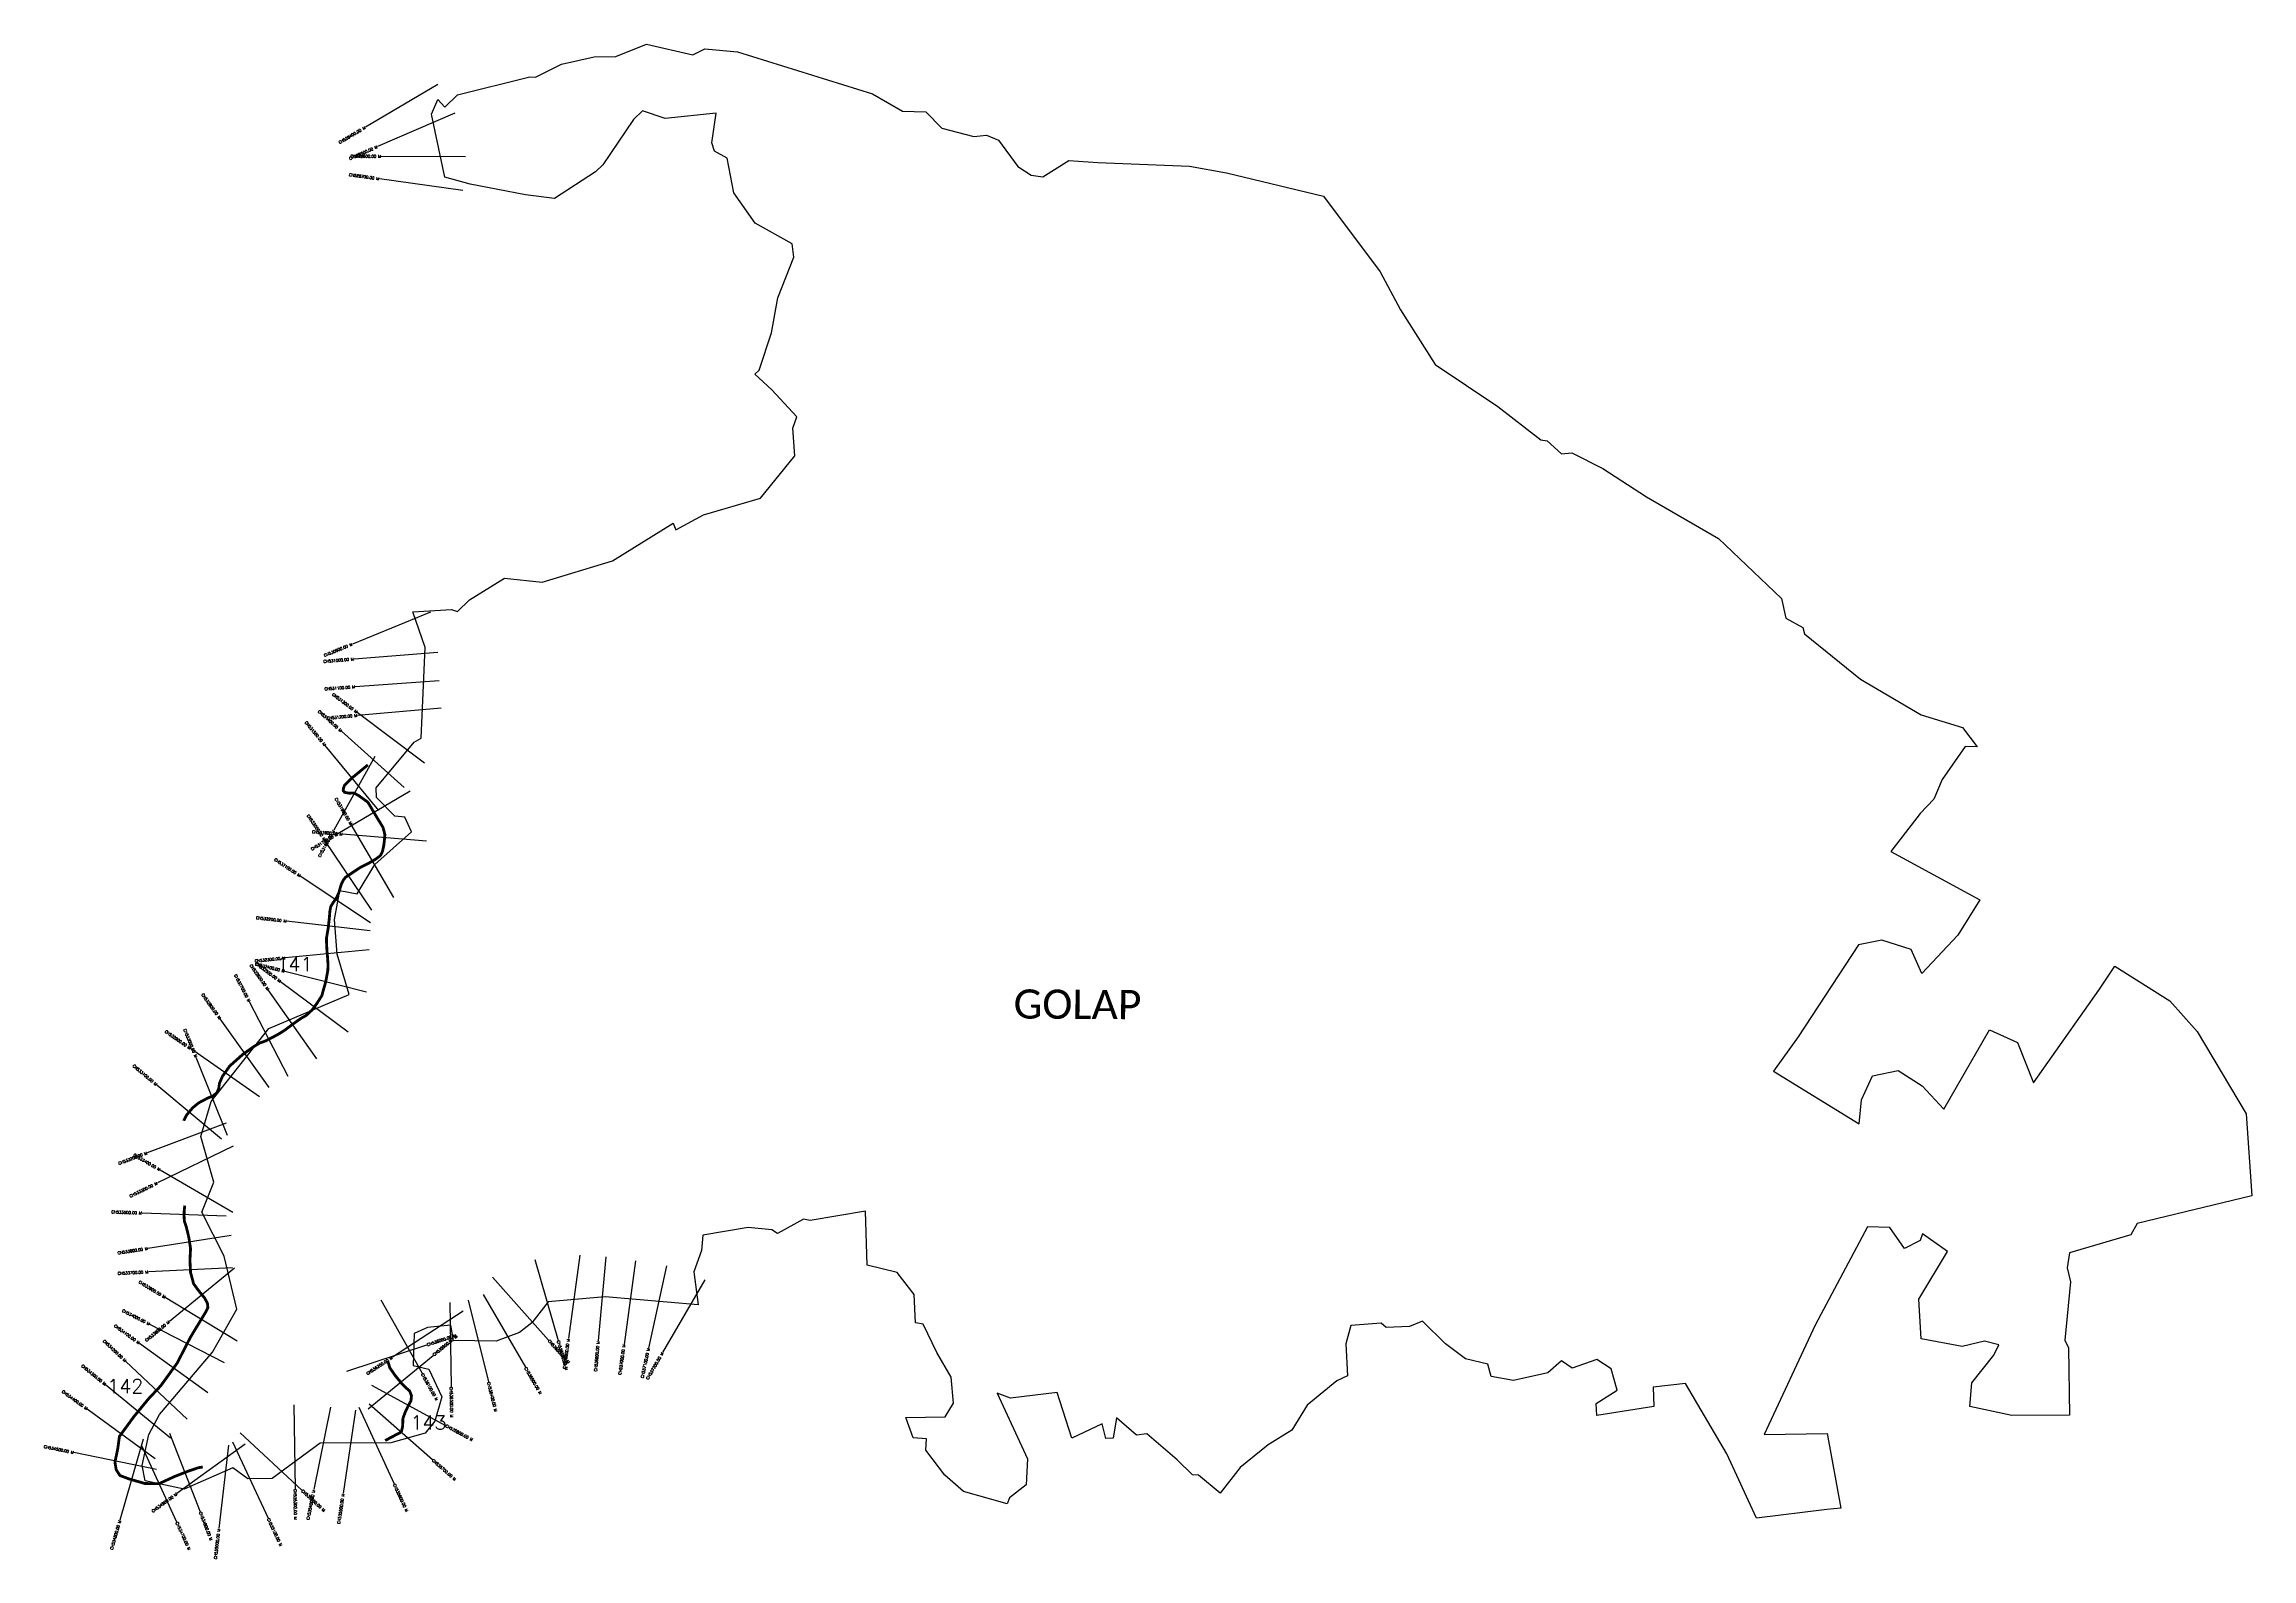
# Model space of a CAD drawing. Header units: metres. Extents: x 316295 to 324161, y 1868151 to 1873547.
import ezdxf
from ezdxf.enums import TextEntityAlignment as Align

# ---------------------------------------------------------------- set-up
doc = ezdxf.new("R2010")
doc.units = ezdxf.units.M
for name, color, linetype in [('CS', 134, 'Continuous'), ('CSMark', 6, 'Continuous'), ('UNPROTECTED', 10, 'Continuous'), ('village', 3, 'Continuous'), ('VILLAGE NAME', 250, 'Continuous')]:
    doc.layers.add(name, color=color, linetype=linetype)
doc.styles.get("Standard").update_dxf_attribs({"font": 'simplex.shx'})

msp = doc.modelspace()

# ---------------------------------------------------------------- linework, layer by layer
at = {"color": 6, "flags": 128}
msp.add_lwpolyline([(319436.7, 1873306.1), (319493.1, 1873247.9)], dxfattribs=at)
at = {"layer": 'CS'}
for p, q in [((317697.7, 1873403.3), (317439.3, 1873250.9)), ((317757.9, 1873301.3), (317482.7, 1873181.8)), ((317795.9, 1873144.9), (317495.9, 1873146.9)), ((317786.4, 1873025.9), (317489.2, 1873066.9)), ((317671.2, 1871522.9), (317393.4, 1871409.7)), ((317698, 1871380.1), (317399, 1871356.2)), ((317702.3, 1871279.1), (317403.1, 1871257.3)), ((317649.4, 1870985.4), (317409.9, 1871166)), ((317709.7, 1871181.8), (317410.9, 1871155.2)), ((317577.7, 1870898.8), (317354, 1871098.7)), ((317486.7, 1870816.5), (317296.1, 1871048.2)), ((317473.1, 1871009.2), (317327.5, 1870746.9)), ((317599, 1870885.9), (317340.6, 1870733.6)), ((317462.7, 1870461.2), (317295.4, 1870710.2)), ((317657.3, 1870707.3), (317358.4, 1870732)), ((317540.6, 1870507.3), (317389.1, 1870766.2)), ((317457.3, 1870417), (317207.3, 1870582.9)), ((317456.7, 1870388.3), (317158.7, 1870422.4)), ((317452.7, 1870320.7), (317154.1, 1870291.2)), ((317443.3, 1870170), (317152.5, 1870243.6)), ((317266.4, 1869932.4), (317093.5, 1870177.6)), ((317377.6, 1870027), (317137.4, 1870206.7)), ((317096.5, 1869830.3), (316922, 1870074.4)), ((317164.6, 1869868.8), (317026.4, 1870135)), ((317061.8, 1869796.1), (316816.1, 1869968.2)), ((316948.3, 1869658.9), (316836.2, 1869937.1)), ((316926.1, 1869645.7), (316696.2, 1869838.4)), ((316943.1, 1869702.6), (316662.2, 1869597.2)), ((316968, 1869621.1), (316698.3, 1869489.7)), ((316967.5, 1869384.5), (316708.4, 1869535.7)), ((316943.4, 1869371.9), (316643.6, 1869382.6)), ((316961, 1869302.7), (316664.5, 1869256.7)), ((318043.2, 1869217.2), (318126.2, 1868928.9)), ((318202.9, 1869232.9), (318162.9, 1868935.5)), ((318295.7, 1869226.3), (318269.2, 1868927.4)), ((318402.2, 1869212), (318360.9, 1868914.8)), ((316965.7, 1869187.4), (316666.1, 1869172.7)), ((316972.9, 1869186.6), (316740.9, 1868996.4)), ((317892.1, 1869153.8), (318092.1, 1868930.1)), ((318512.2, 1869194.9), (318448.5, 1868901.7)), ((318649.4, 1869144.7), (318498.5, 1868885.4)), ((316982.9, 1868926.2), (316726.3, 1869081.6)), ((317494.8, 1869073.5), (317641.1, 1868811.6)), ((317740.3, 1869064), (317745.1, 1868764)), ((317805.2, 1869072.5), (317877.9, 1868781.4)), ((317859.2, 1869092.8), (318009.3, 1868833.1)), ((316937.9, 1868849), (316671, 1868986)), ((317787.2, 1869033.3), (317536, 1868869.3)), ((316877.4, 1868742.4), (316634.3, 1868918.2)), ((317373.2, 1868818.9), (317658.1, 1868912.7)), ((316804.3, 1868648.1), (316586, 1868853.9)), ((317448.7, 1868685.1), (317680.7, 1868875.4)), ((316745.5, 1868580.4), (316513.6, 1868770.8)), ((317461.2, 1868769.1), (317725, 1868626.1)), ((316690.8, 1868507.4), (316448.2, 1868683.9)), ((317184.5, 1868699.7), (317188.9, 1868399.8)), ((317314.6, 1868691.3), (317255.9, 1868397.1)), ((317404.4, 1868680), (317360.2, 1868383.3)), ((317415.7, 1868690.6), (317541.7, 1868418.3)), ((317452.9, 1868702.5), (317678.1, 1868504.2)), ((316647.5, 1868576.8), (316564.9, 1868288.5)), ((316741.2, 1868597.9), (316850.7, 1868318.6)), ((316965.9, 1868567.7), (317092.7, 1868295.8)), ((316992.9, 1868599.1), (317213.2, 1868395.5)), ((316694.9, 1868469.2), (316401, 1868529)), ((316641.6, 1868554.8), (316766.9, 1868282.3)), ((317011.2, 1868558.8), (316768.1, 1868383.1)), ((316951.7, 1868556.2), (316917.2, 1868258.2))]:
    msp.add_line(p, q, dxfattribs=at)
at = {"layer": 'UNPROTECTED', "const_width": 10, "flags": 128}
for points in [[(317448.2, 1870979.1), (317385.9, 1870927.8), (317366, 1870907.7), (317361.6, 1870897.8), (317360.4, 1870887.5), (317365.4, 1870881.2), (317381.4, 1870878.5), (317398.8, 1870878.9), (317416.6, 1870869), (317448.5, 1870846), (317474.5, 1870801.7), (317502.2, 1870756.4), (317508.8, 1870730.5), (317507.2, 1870711.4), (317504.8, 1870691.5), (317500.2, 1870671), (317494.1, 1870657.9), (317486, 1870650.6), (317474.4, 1870642.3), (317453.4, 1870630), (317423.1, 1870615), (317404.2, 1870602.6), (317368.7, 1870578.8), (317361.6, 1870569.7), (317353.9, 1870554.5), (317349.8, 1870541.7), (317345.2, 1870524.9), (317337.1, 1870507.2), (317324.3, 1870487.9), (317316.2, 1870475), (317313, 1870459), (317310.6, 1870430.9), (317306.7, 1870396.3), (317300.7, 1870362.1), (317300.9, 1870346.3), (317302.7, 1870312.9), (317304.3, 1870296.9), (317306.3, 1870266.8), (317305.5, 1870246.8), (317299, 1870211), (317294.6, 1870193.8), (317290.4, 1870180.1), (317284.3, 1870157), (317264.9, 1870126.8), (317249.1, 1870105.6), (317228.4, 1870086.6), (317209.6, 1870075.9), (317179.4, 1870054.6), (317150.9, 1870033.2), (317132.7, 1870021.7), (317116.4, 1870012.8), (317083.8, 1869995.8), (317062.1, 1869987.9), (317041, 1869975.1), (317001.7, 1869947), (316955.7, 1869906.1), (316930.1, 1869869.6), (316919.6, 1869845.3), (316916.7, 1869825.5), (316910, 1869811.1), (316896.3, 1869799.6), (316876.5, 1869791.6), (316845.2, 1869775), (316823.7, 1869757.2), (316802, 1869731.2), (316793, 1869713.6), (316792.5, 1869711.1)], [(316795.7, 1869409.3), (316793.9, 1869390.7), (316793.3, 1869372.4), (316794.3, 1869353.9), (316801.3, 1869333.2), (316810.2, 1869296.1), (316816.5, 1869255.6), (316814.2, 1869214.4), (316816.4, 1869171), (316827.5, 1869130.1), (316848.9, 1869101.3), (316865.9, 1869080.6), (316876.5, 1869061.6), (316878.2, 1869044.9), (316869.9, 1869029), (316849.6, 1868995.6), (316816.3, 1868940.7), (316768.9, 1868848.3), (316709.8, 1868766.6), (316667.1, 1868721.2), (316614.6, 1868657.4), (316573.6, 1868601.2), (316563, 1868586.7), (316557.3, 1868544.8), (316547.1, 1868495.1), (316551.5, 1868467.8), (316564.8, 1868447.5), (316597.4, 1868435.2), (316654.2, 1868418.9), (316704, 1868418.4), (316759.6, 1868444), (316806.7, 1868462.5), (316844.2, 1868475.3), (316859.9, 1868477.7)], [(317510, 1868571.7), (317515.2, 1868575), (317548.4, 1868592.6), (317562.3, 1868599.6), (317568.5, 1868606.7), (317572.2, 1868623.2), (317573.1, 1868651.1), (317581.3, 1868673), (317590.7, 1868693.1), (317601.7, 1868713.5), (317603.7, 1868731.9), (317596.9, 1868749), (317581.6, 1868761.9), (317569.1, 1868774.9), (317545.8, 1868803.3), (317526.2, 1868831.6), (317520.6, 1868850.9), (317518.9, 1868856)]]:
    msp.add_lwpolyline(points, dxfattribs=at)
at = {"layer": 'village', "color": 6}
for points in [[(323163.2, 1868777.2, 0), (323241.9, 1868876, 0), (323259.1, 1868913.1, 0), (323208.3, 1868926.1, 0), (323129.5, 1868907.6, 0), (322982.8, 1868934.6, 0), (322974.6, 1869075.6, 0), (323077.2, 1869245.7, 0), (322987, 1869308.2, 0), (322979.7, 1869284.4, 0), (322923.7, 1869256.3, 0), (322871.3, 1869331.4, 0), (322791.1, 1869333.1, 0), (322605.7, 1868982.9, 0), (322423.5, 1868594.1, 0), (322648.4, 1868597.4, 0), (322696.5, 1868330.9, 0), (322646.5, 1868326.5, 0), (322396.3, 1868295.8, 0), (322290.6, 1868524.9, 0), (322143, 1868775.5, 0), (322028.2, 1868762.6, 0), (322030.6, 1868693.8, 0), (321827.6, 1868661, 0), (321825.3, 1868704.6, 0), (321899.1, 1868751, 0), (321878.5, 1868827.8, 0), (321827, 1868860.8, 0), (321739.3, 1868830.3, 0), (321700.8, 1868856.3, 0), (321653.1, 1868813.6, 0), (321530.3, 1868785.8, 0), (321450.5, 1868800.3, 0), (321439.1, 1868844.3, 0), (321358.9, 1868863.4, 0), (321288, 1868917, 0), (321206.4, 1868997.1, 0), (321159.1, 1868978.5, 0), (321076.9, 1868975.1, 0), (321059.2, 1868989.8, 0), (320950.3, 1868981.5, 0), (320933.1, 1868916.9, 0), (320939, 1868802.3, 0), (320900.2, 1868784.6, 0), (320794.9, 1868698.1, 0), (320740.6, 1868608.9, 0), (320656.6, 1868557.3, 0), (320556.5, 1868475.5, 0), (320485.3, 1868385, 0), (320407.5, 1868448.2, 0), (320386.6, 1868449.6, 0), (320331.7, 1868503.7, 0), (320223.2, 1868595.5, 0), (320186.9, 1868591.4, 0), (320115.6, 1868652.5, 0), (320104.3, 1868580.4, 0), (320077.7, 1868578.9, 0), (320064.1, 1868631.2, 0), (319956.5, 1868580.8, 0), (319903.9, 1868743.3, 0), (319737.9, 1868723.6, 0), (319690.9, 1868740.8, 0), (319799.1, 1868507.5, 0), (319794.4, 1868414.2, 0), (319734.5, 1868368.4, 0), (319726, 1868346.3, 0), (319570.6, 1868390.7, 0), (319504.1, 1868448.4, 0), (319436.2, 1868538.2, 0), (319438.1, 1868577.9, 0), (319391.7, 1868581.7, 0), (319364.9, 1868654, 0), (319505.5, 1868656.3, 0), (319534.9, 1868705.2, 0), (319526, 1868798.2, 0), (319475.3, 1868885.9, 0), (319426.7, 1868986.2, 0), (319399.6, 1868991.7, 0), (319394.4, 1869092.2, 0), (319334.7, 1869170.9, 0), (319227.6, 1869196.7, 0), (319220.9, 1869389.8, 0), (319024.1, 1869355.7, 0), (318999.9, 1869360.5, 0), (318907.3, 1869309.2, 0), (318887.5, 1869323.1, 0), (318803.4, 1869331.2, 0), (318641.6, 1869303.4, 0), (318636.8, 1869248.6, 0), (318610.2, 1869173.2, 0), (318624.9, 1869055.3, 0), (318294, 1869084.5, 0), (318090.8, 1869065.8, 0), (318032.7, 1868991.8, 0), (317988.7, 1868956.6, 0), (317905.6, 1868926.4, 0), (317753.3, 1868929, 0), (317743.5, 1868983.1, 0), (317661.2, 1868975.2, 0), (317613.6, 1868953.5, 0), (317609.8, 1868840, 0), (317665.7, 1868826.2, 0), (317711.2, 1868727.9, 0), (317687.3, 1868640.9, 0), (317652.6, 1868598.2, 0), (317529.8, 1868563.9, 0), (317278.5, 1868562.3, 0), (317107, 1868436.6, 0), (317020, 1868435.3, 0), (316967.6, 1868475.1, 0), (316793.7, 1868399.2, 0), (316654.8, 1868428.4, 0), (316643.5, 1868483.3, 0), (316668.1, 1868594, 0), (316705.4, 1868665.4, 0), (316894.9, 1868887.2, 0), (316981.2, 1869040.7, 0), (316936, 1869228.4, 0), (316856.8, 1869385.3, 0), (316899, 1869493, 0), (316852.9, 1869655.2, 0), (316889.7, 1869779.6, 0), (317095.9, 1870039.8, 0), (317381.7, 1870161, 0), (317338.4, 1870305.2, 0), (317328.8, 1870428.9, 0), (317348.2, 1870531.9, 0), (317410.1, 1870520, 0), (317473.6, 1870624.1, 0), (317604.1, 1870740.1, 0), (317579.4, 1870793, 0), (317544.8, 1870796.1, 0), (317478.8, 1870863.3, 0), (317477.4, 1870897.2, 0), (317613.1, 1871060.6, 0), (317638.7, 1871074.9, 0), (317652.3, 1871396.8, 0), (317608.4, 1871524.5, 0), (317746.3, 1871532.3, 0), (317767.5, 1871525.5, 0), (317810.2, 1871567.3, 0), (317934.5, 1871644.1, 0), (318069.6, 1871630.4, 0), (318319.6, 1871706.6, 0), (318535.6, 1871840.8, 0), (318545.4, 1871816.7, 0), (318644.1, 1871870.4, 0), (318847.5, 1871929.4, 0), (318969.7, 1872080.1, 0), (318962, 1872178.6, 0), (318976.7, 1872218.6, 0), (318887.8, 1872315.6, 0), (318827.5, 1872371.1, 0), (318842.2, 1872385.6, 0), (318886.7, 1872517.8, 0), (318909.2, 1872643.6, 0), (318966.5, 1872788.2, 0), (318959.6, 1872835.5, 0), (318827.8, 1872909.1, 0), (318752.4, 1873017.4, 0), (318728.6, 1873140.8, 0), (318683.2, 1873165.1, 0), (318673.3, 1873195, 0), (318689.8, 1873300.4, 0), (318507.8, 1873282, 0), (318426.5, 1873309.6, 0), (318394.6, 1873278, 0), (318285.9, 1873117.1, 0), (318259.3, 1873092.5, 0), (318112.9, 1872996.6, 0), (318010.4, 1873009.5, 0), (317812.6, 1873047.8, 0), (317722.4, 1873072.5, 0), (317674.6, 1873296.9, 0), (317697.8, 1873350.2, 0), (317722.2, 1873322.1, 0), (317767.7, 1873365.8, 0), (318024.8, 1873430.2, 0), (318045.5, 1873429, 0), (318137.9, 1873475.1, 0), (318254.7, 1873501.7, 0), (318331.3, 1873503.1, 0), (318441.6, 1873546.8, 0), (318606.5, 1873509.1, 0), (318649, 1873530.6, 0), (318765.8, 1873520, 0), (319245.7, 1873369.9, 0), (319352.6, 1873308.5, 0), (319436.7, 1873306.1, 0)], [(319493.1, 1873247.9, 0), (319607.9, 1873218.4, 0), (319653, 1873223, 0), (319694.7, 1873205.3, 0), (319764.1, 1873111.5, 0), (319811.6, 1873079.5, 0), (319853.2, 1873074, 0), (319946.4, 1873132.2, 0), (320049.4, 1873125.1, 0), (320376.3, 1873111.7, 0), (320507.2, 1873088.1, 0), (320853.8, 1873005.3, 0), (321054.7, 1872735.6, 0), (321128.2, 1872600.2, 0), (321251.1, 1872406.1, 0), (321474.5, 1872256.2, 0), (321627.9, 1872136.6, 0), (321650.7, 1872134, 0), (321701.3, 1872086.9, 0), (321738.4, 1872090.9, 0), (321849, 1872034.6, 0), (322004.3, 1871934.5, 0), (322261, 1871786, 0), (322485.2, 1871572.3, 0), (322501.1, 1871501.3, 0), (322561.3, 1871468.6, 0), (322566.6, 1871446.4, 0), (322766.1, 1871284.7, 0), (322982.6, 1871157.8, 0), (323130.5, 1871112.5, 0), (323182.3, 1871043.5, 0), (323140.2, 1871044.8, 0), (323057.1, 1870927.4, 0), (323028, 1870856.7, 0), (322978.7, 1870806.1, 0), (322875, 1870671.1, 0), (323191.6, 1870498.4, 0), (323113, 1870372.9, 0), (322985.1, 1870235.4, 0), (322946.9, 1870321.4, 0), (322842.3, 1870354.9, 0), (322760.1, 1870337.7, 0), (322544.6, 1870010.7, 0), (322456.8, 1869888.3, 0), (322762.5, 1869700.7, 0), (322769.8, 1869786, 0), (322808.9, 1869871.5, 0), (322900.9, 1869890.8, 0), (322986.5, 1869835.8, 0), (323063.3, 1869753.2, 0), (323225.8, 1870035, 0), (323325.8, 1869990.7, 0), (323383, 1869846.1, 0), (323615.4, 1870176, 0), (323672.3, 1870262.2, 0), (323869.2, 1870138.1, 0), (323965.7, 1870029.4, 0), (324140.8, 1869736.6, 0), (324161.1, 1869444.1, 0), (323752.2, 1869345.1, 0), (323730.2, 1869305.2, 0), (323511.8, 1869240.3, 0), (323502.9, 1869187.9, 0), (323514.5, 1869137.2, 0), (323494.9, 1868930.1, 0), (323507.3, 1868902.5, 0), (323511.3, 1868662.1, 0), (323305.8, 1868661.1, 0), (323156.5, 1868693.8, 0), (323163.2, 1868777.2, 0)]]:
    msp.add_polyline3d(points, dxfattribs=at)

# ---------------------------------------------------------------- texts
at = {"char_height": 50, "attachment_point": 1}
for s, insert in [('\\pxt1;141', (317122.5, 1870294.1)), ('\\pxt1;142', (316519.5, 1868790.6)), ('\\pxt1;143', (317600, 1868661.1))]:
    msp.add_mtext_dynamic_manual_height_columns(s, width=70.183, gutter_width=1, heights=[0], dxfattribs=dict(at, insert=insert))
at = {"layer": 'CSMark'}
for s, rotation, p in [('CH528400.00 M', 30.54181, (317438.5, 1873250.3)), ('CH528500.00 M', 23.4814, (317481.8, 1873181.4)), ('CH528600.00 M', 359.61771, (317494.9, 1873146.9)), ('CH528700.00 M', 352.134, (317488.2, 1873067.1)), ('CH530900.00 M', 22.16102, (317392.5, 1871409.4)), ('CH531000.00 M', 4.56749, (317398, 1871356.1)), ('CH531100.00 M', 4.16282, (317402.1, 1871257.3)), ('CH531400.00 M', 318.21526, (317353.3, 1871099.4)), ('CH531300.00 M', 322.97948, (317409.1, 1871166.6)), ('CH531500.00 M', 309.43433, (317295.5, 1871049)), ('CH531200.00 M', 5.08154, (317409.9, 1871155.1)), ('CH531900.00 M', 300.34715, (317388.6, 1870767.1)), ('CH532000.00 M', 303.88065, (317294.9, 1870711.1)), ('CH531700.00 M', 30.52201, (317339.7, 1870733)), ('CH531800.00 M', 355.28492, (317357.4, 1870732.1)), ('CH531600.00 M', 60.95705, (317327, 1870746)), ('CH532100.00 M', 326.43101, (317206.5, 1870583.5)), ('CH532200.00 M', 353.4775, (317157.7, 1870422.5)), ('CH532700.00 M', 297.44635, (317025.9, 1870135.9)), ('CH532600.00 M', 305.17652, (317093, 1870178.4)), ('CH532300.00 M', 5.64429, (317153.1, 1870291.1)), ('CH532400.00 M', 345.80457, (317151.5, 1870243.9)), ('CH532500.00 M', 323.20247, (317136.6, 1870207.3)), ('CH532800.00 M', 305.56925, (316921.4, 1870075.2)), ('CH532900.00 M', 324.98776, (316815.3, 1869968.8)), ('CH533000.00 M', 291.95111, (316835.8, 1869938.1)), ('CH533100.00 M', 320.03088, (316695.4, 1869839.1)), ('CH533200.00 M', 20.56496, (316661.3, 1869596.9)), ('CH533400.00 M', 329.73269, (316707.5, 1869536.2)), ('CH533300.00 M', 25.98002, (316697.4, 1869489.3)), ('CH533500.00 M', 357.95524, (316642.6, 1869382.6)), ('CH533600.00 M', 8.82632, (316663.6, 1869256.5)), ('CH533700.00 M', 2.81191, (316665.1, 1869172.7)), ('CH533900.00 M', 328.79879, (316725.5, 1869082.1)), ('CH534000.00 M', 332.81615, (316670.1, 1868986.5)), ('CH534100.00 M', 324.13157, (316633.5, 1868918.8)), ('CH533800.00 M', 39.34079, (316740.1, 1868995.8)), ('CH534200.00 M', 316.69853, (316585.2, 1868854.6)), ('CH536800.00 M', 82.33849, (318162.7, 1868934.5)), ('CH536900.00 M', 84.93872, (318269.1, 1868926.4)), ('CH537000.00 M', 82.08075, (318360.7, 1868913.8)), ('CH537100.00 M', 77.74073, (318448.3, 1868900.7)), ('CH537200.00 M', 59.82031, (318498, 1868884.5)), ('CH534300.00 M', 320.60536, (316512.9, 1868771.4)), ('CH536200.00 M', 33.13389, (317535.2, 1868868.8)), ('CH534400.00 M', 323.95336, (316447.4, 1868684.5)), ('CH534500.00 M', 348.4874, (316400, 1868529.2)), ('CH534900.00 M', 35.85497, (316767.3, 1868382.5)), ('CH535400.00 M', 78.7191, (317255.7, 1868396.1)), ('CH535500.00 M', 81.53743, (317360.1, 1868382.3)), ('CH534600.00 M', 74.00607, (316564.6, 1868287.5)), ('CH535000.00 M', 83.3936, (316917.1, 1868257.2))]:
    msp.add_text(s, height=10, rotation=rotation, dxfattribs=at).set_placement(p, align=Align.MIDDLE_RIGHT)
for s, rotation, p in [('CH536000.00 M', 18.23017, (317659.1, 1868913)), ('CH535900.00 M', 39.37061, (317681.4, 1868876.1)), ('CH536600.00 M', 311.80133, (318092.7, 1868929.4)), ('CH536700.00 M', 286.06173, (318126.5, 1868928)), ('CH536100.00 M', 299.18541, (317641.6, 1868810.7)), ('CH536500.00 M', 300.04032, (318009.8, 1868832.3)), ('CH536300.00 M', 270.92392, (317745.1, 1868763)), ('CH536400.00 M', 284.01109, (317878.1, 1868780.4)), ('CH535800.00 M', 331.5408, (317725.9, 1868625.6)), ('CH535700.00 M', 318.63147, (317678.8, 1868503.5)), ('CH535600.00 M', 294.84229, (317542.2, 1868417.4)), ('CH535300.00 M', 270.83574, (317188.9, 1868398.8)), ('CH535200.00 M', 317.25021, (317213.9, 1868394.8)), ('CH534700.00 M', 294.70255, (316767.3, 1868281.4)), ('CH534800.00 M', 291.41841, (316851.1, 1868317.7)), ('CH535100.00 M', 295.00393, (317093.2, 1868294.9))]:
    msp.add_text(s, height=10, rotation=rotation, dxfattribs=at).set_placement(p, align=Align.MIDDLE_LEFT)
at = {"layer": 'VILLAGE NAME', "insert": (319749.3, 1870179.5), "char_height": 104.042, "attachment_point": 1, "rotation": 359.67619}
msp.add_mtext_dynamic_manual_height_columns('{\\fCalibri|b0|i0|c0|p34;GOLAP}', width=1260.634, gutter_width=520.2, heights=[0], dxfattribs=at)

doc.saveas('drawing.dxf')
